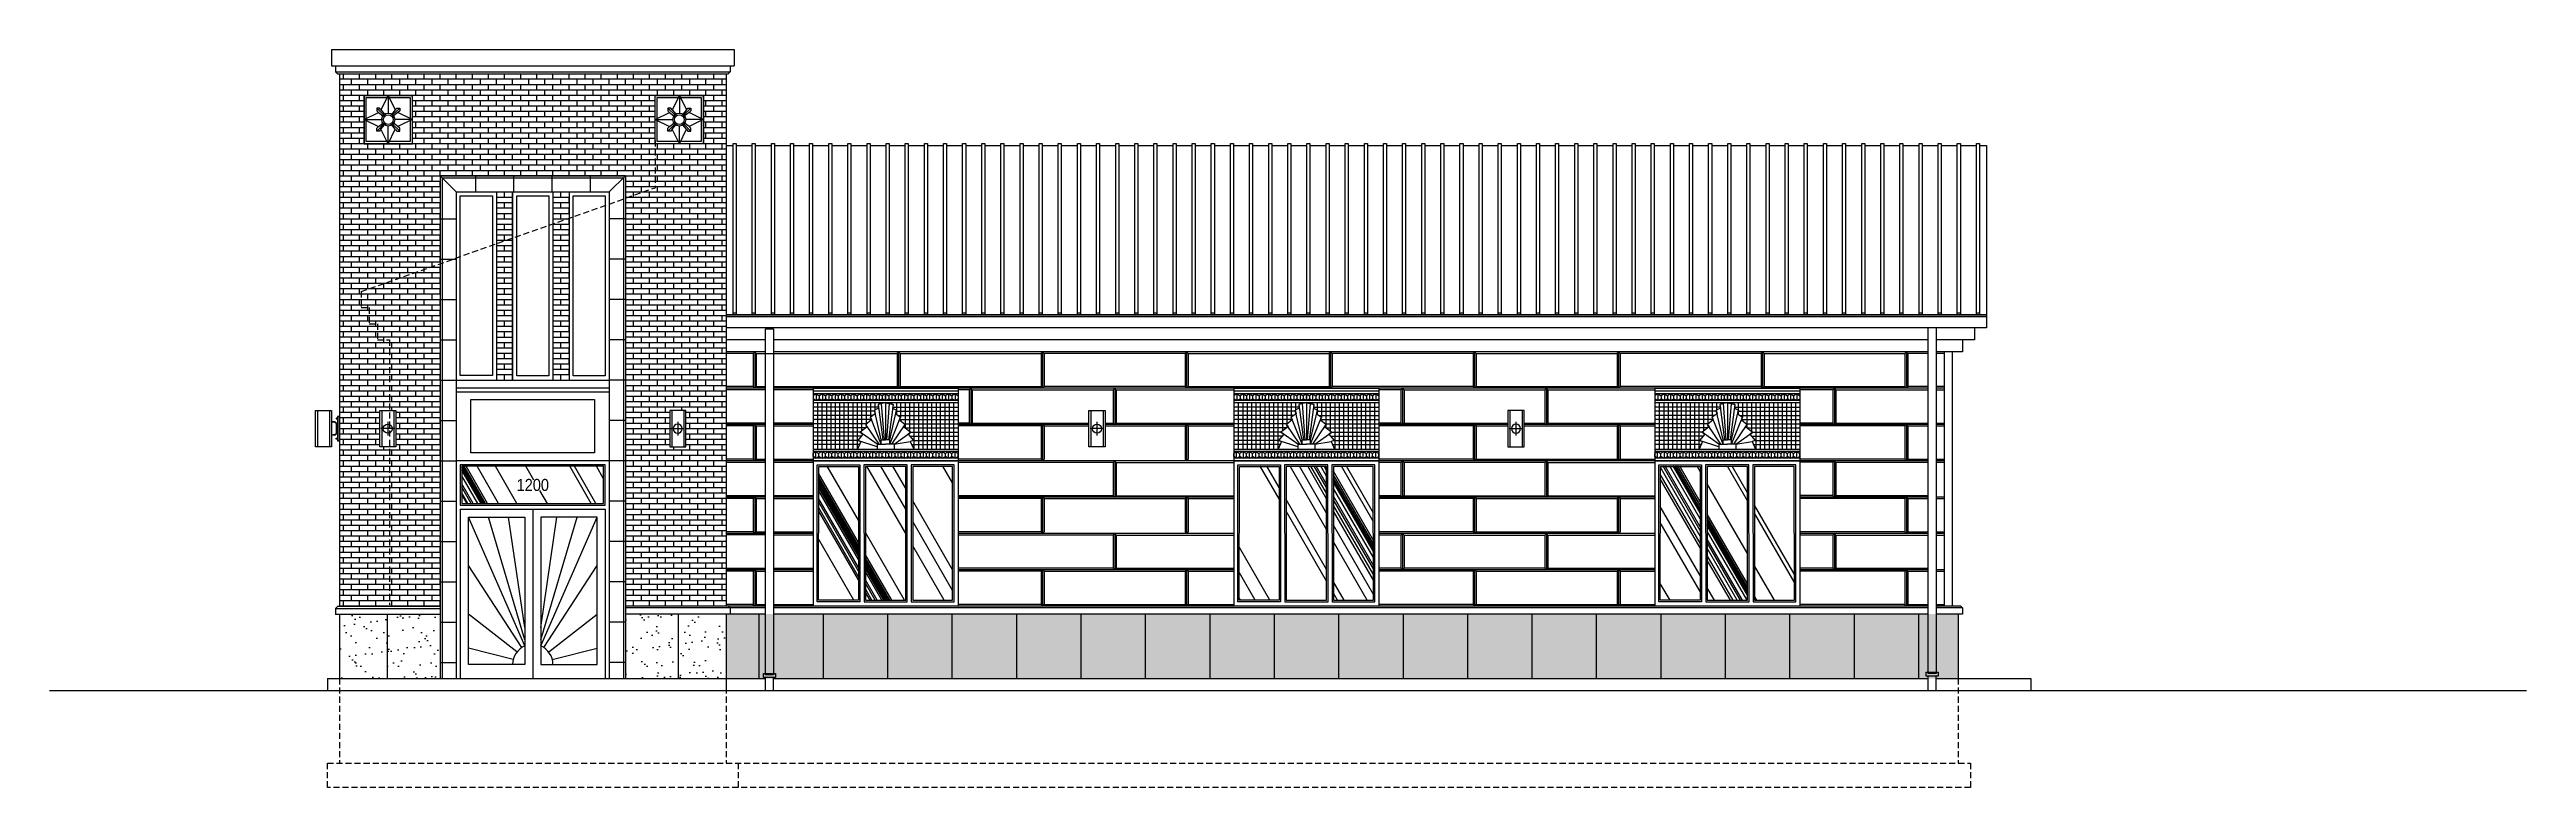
# Model space of a CAD drawing. Header units: inches. Extents: x -396 to 6197, y 197 to 563.
# Drawn here: x 1749 to 2979, y 197 to 563 of the extents above; entities that cross this region are included whole.
import ezdxf

# ---------------------------------------------------------------- set-up
doc = ezdxf.new("R2010")
doc.units = ezdxf.units.IN
doc.header["$LTSCALE"] = 24
doc.header["$MEASUREMENT"] = 0
doc.header["$XCLIPFRAME"] = 2
doc.linetypes.add('HIDDEN2', pattern=[0.1875, 0.125, -0.0625])
for name, color, linetype in [('A-GLAZ ETCH', 9, 'Continuous'), ('A-GLAZ EXT', 1, 'Continuous'), ('A-LINE_01', 1, 'Continuous'), ('A-LINE_02', 2, 'Continuous'), ('A-LINE_03', 3, 'Continuous'), ('A-LINE_06', 6, 'Continuous'), ('A-LINE_08', 8, 'Continuous'), ('A-PATT BRCK', 252, 'Continuous'), ('A-PATT GLAZ', 252, 'Continuous'), ('A-PATT MEDN', 252, 'Continuous'), ('A-PATT NICHIHA', 252, 'Continuous'), ('A-PATT ROOF', 252, 'Continuous'), ('A-PATT STONE', 1, 'Continuous'), ('A-PATT_253', 253, 'Continuous'), ('BDR_ANNO', 2, 'Continuous')]:
    doc.layers.add(name, color=color, linetype=linetype)
doc.styles.add('UNV-HO', font='unv-ho.shx', dxfattribs={"width": 0.9})
picture_1 = doc.add_image_def('image1.jpg', size_in_pixel=(186, 102))

msp = doc.modelspace()

# ---------------------------------------------------------------- texts
at = {"layer": 'A-PATT_253', "insert": (1989.1, 347), "char_height": 6, "attachment_point": 5, "style": 'UNV-HO'}
msp.add_mtext_dynamic_manual_height_columns('1200', width=4.41, gutter_width=5, heights=[0], dxfattribs=at)

# ---------------------------------------------------------------- blocks, each defined once
blk = doc.blocks.new('decor26side')
at = {"color": 8}
for p, q in [((-11, 9), (-11, -9)), ((-5, 9), (-5, -9)), ((-2.4, 3.3), (-4, 3.4)), ((-2.4, 3), (-4, 3.2)), ((-1.5, -2), (-1.5, 2)), ((-1.2, -2), (-1.2, 2)), ((-2.4, -3), (-4, -3.2)), ((-2.4, -3.3), (-4, -3.4))]:
    blk.add_line(p, q, dxfattribs=at)
for points in [[(-12, 9), (-4, 9), (-4, -9), (-12, -9)], [(0, 6), (-1, 6), (-1, -6), (0, -6)]]:
    blk.add_lwpolyline(points, close=True)
for points in [[(-1.1, 5.2), (-1.6, 5.2), (-1.6, 4.8), (-1.1, 4.8)], [(-1.1, -5.2), (-1.6, -5.2), (-1.6, -4.8), (-1.1, -4.8)]]:
    blk.add_lwpolyline(points, close=True, dxfattribs=at)
for centre, radius, start, end in [((-2.5, 2), 1.25, 0, 84.1753), ((-2.5, 2), 1, 0, 84.1753), ((-2.5, -2), 1.25, 275.8247, 0), ((-2.5, -2), 1, 275.8247, 0)]:
    blk.add_arc(centre, radius, start, end, dxfattribs=at)
blk = doc.blocks.new('decor26')
at = {"color": 252, "linetype": 'Continuous', "ltscale": 96}
for p, q in [((3.4, 0), (-3.4, 0)), ((0, 3.4), (0, -3.4))]:
    blk.add_line(p, q, dxfattribs=at)
at = {"color": 8}
for p, q in [((-3, 9), (-3, -9)), ((3, 9), (3, -9))]:
    blk.add_line(p, q, dxfattribs=at)
blk.add_lwpolyline([(-4, 9), (4, 9), (4, -9), (-4, -9)], close=True)
at = {"color": 252, "linetype": 'Continuous', "ltscale": 96}
blk.add_circle((0, 0), 2.25, dxfattribs=at)
blk = doc.blocks.new('sun panel 02')
for p, q in [((36, 34.5), (-36, 34.5)), ((36, 33.2), (-36, 33.2)), ((-34.5, 33.2), (-36, 32.3)), ((-34.5, 29.9), (-36, 30.8)), ((36, 29.9), (-36, 29.9)), ((-3.6, 26.7), (-36, 26.7)), ((-5.3, 24.6), (-36, 24.6)), ((-34.5, 33.2), (-34.5, 29.9)), ((-34.5, 33.2), (-32.9, 32.3)), ((-34.5, 29.9), (-32.9, 30.8)), ((-33.8, 28.8), (-33.8, 5.8)), ((-31.3, 33.2), (-32.9, 32.3)), ((-32.9, 32.3), (-32.9, 30.8)), ((-31.3, 29.9), (-32.9, 30.8)), ((-31.6, 28.8), (-31.6, 5.8)), ((-31.3, 33.2), (-31.3, 29.9)), ((-31.3, 33.2), (-29.8, 32.3)), ((-31.3, 29.9), (-29.8, 30.8)), ((-28.2, 33.2), (-29.8, 32.3)), ((-29.8, 32.3), (-29.8, 30.8)), ((-28.2, 29.9), (-29.8, 30.8)), ((-29.4, 28.8), (-29.4, 5.8)), ((-28.2, 33.2), (-28.2, 29.9)), ((-28.2, 33.2), (-26.6, 32.3)), ((-28.2, 29.9), (-26.6, 30.8)), ((-27.2, 28.8), (-27.2, 5.7)), ((-25.1, 33.2), (-26.7, 32.3)), ((-26.7, 32.3), (-26.7, 30.8)), ((-25.1, 29.9), (-26.7, 30.8)), ((-25.1, 33.2), (-25.1, 29.9)), ((-25.1, 33.2), (-23.5, 32.3)), ((-25.1, 29.9), (-23.5, 30.8)), ((-25.1, 28.8), (-25.1, 5.7)), ((-21.9, 33.2), (-23.5, 32.3)), ((-23.5, 32.3), (-23.5, 30.8)), ((-21.9, 29.9), (-23.5, 30.8)), ((-22.9, 28.8), (-22.9, 5.8)), ((-21.9, 33.2), (-21.9, 29.9)), ((-21.9, 33.2), (-20.4, 32.3)), ((-21.9, 29.9), (-20.4, 30.8)), ((-20.7, 28.8), (-20.7, 5.8)), ((-18.8, 33.2), (-20.4, 32.3)), ((-20.4, 32.3), (-20.4, 30.8)), ((-18.8, 29.9), (-20.4, 30.8)), ((-18.8, 33.2), (-18.8, 29.9)), ((-18.8, 33.2), (-17.2, 32.3)), ((-18.8, 29.9), (-17.2, 30.8)), ((-18.5, 28.8), (-18.5, 5.8)), ((-15.7, 33.2), (-17.3, 32.3)), ((-17.3, 32.3), (-17.3, 30.8)), ((-15.7, 29.9), (-17.3, 30.8)), ((-16.3, 28.8), (-16.3, 5.8)), ((-15.7, 33.2), (-15.7, 29.9)), ((-15.7, 33.2), (-14.1, 32.3)), ((-15.7, 29.9), (-14.1, 30.8)), ((-12.5, 33.2), (-14.1, 32.3)), ((-14.1, 32.3), (-14.1, 30.8)), ((-12.5, 29.9), (-14.1, 30.8)), ((-14.1, 28.8), (-14.1, 5.7)), ((-12.5, 33.2), (-12.5, 29.9)), ((-12.5, 33.2), (-11, 32.3)), ((-12.5, 29.9), (-11, 30.8)), ((-11.9, 28.8), (-11.9, 14.8)), ((-9.4, 33.2), (-11, 32.3)), ((-11, 32.3), (-11, 30.8)), ((-9.4, 29.9), (-11, 30.8)), ((-9.7, 28.8), (-9.7, 16.4)), ((-9.4, 33.2), (-9.4, 29.9)), ((-9.4, 33.2), (-7.8, 32.3)), ((-9.4, 29.9), (-7.8, 30.8)), ((-6.3, 33.2), (-7.8, 32.3)), ((-7.8, 32.3), (-7.8, 30.8)), ((-6.3, 29.9), (-7.8, 30.8)), ((-7.5, 28.8), (-7.5, 21.7)), ((-6.3, 33.2), (-6.3, 29.9)), ((-6.3, 33.2), (-4.7, 32.3)), ((-6.3, 29.9), (-4.7, 30.8)), ((-3.5, 26.1), (-5.5, 25.2)), ((-2.1, 10.5), (-5.5, 25.2)), ((-5.4, 28.8), (-5.4, 25.2)), ((-3.1, 33.2), (-4.7, 32.3)), ((-4.7, 32.3), (-4.7, 30.8)), ((-3.1, 29.9), (-4.7, 30.8)), ((-1.9, 28.4), (-3.7, 27.9)), ((-3.7, 27.9), (-1.4, 10.5)), ((-3.2, 28.8), (-3.2, 28.1)), ((-3.1, 33.2), (-3.1, 29.9)), ((-3.1, 33.2), (-1.6, 32.3)), ((-3.1, 29.9), (-1.6, 30.8)), ((-0.6, 10.5), (-2, 28.5)), ((0, 28.8), (-1.9, 28.4)), ((0, 33.2), (-1.6, 32.3)), ((-1.6, 32.3), (-1.6, 30.8)), ((0, 29.9), (-1.6, 30.8)), ((0, 33.2), (0, 29.9)), ((0, 29.9), (0, 33.2)), ((0, 29.9), (0, 33.2)), ((0, 33.2), (0, 29.9)), ((0, 29.9), (0, 33.2)), ((0, 33.2), (1.6, 32.3)), ((0, 29.9), (1.6, 30.8)), ((0, 28.8), (0, 10.5)), ((0.6, 10.5), (2, 28.5)), ((3.7, 27.9), (1.4, 10.5)), ((3.1, 33.2), (1.6, 32.3)), ((1.6, 32.3), (1.6, 30.8)), ((3.1, 29.9), (1.6, 30.8)), ((2.1, 10.5), (5.5, 25.2)), ((3.1, 33.2), (3.1, 29.9)), ((3.1, 33.2), (4.7, 32.3)), ((3.1, 29.9), (4.7, 30.8)), ((3.2, 28.8), (3.2, 28.1)), ((3.6, 26.7), (36, 26.7)), ((6.3, 33.2), (4.7, 32.3)), ((4.7, 32.3), (4.7, 30.8)), ((6.3, 29.9), (4.7, 30.8)), ((5.3, 24.6), (36, 24.6)), ((5.4, 28.8), (5.4, 25.2)), ((5.4, 24.7), (5.4, 23.1)), ((6.3, 33.2), (6.3, 29.9)), ((6.3, 33.2), (7.8, 32.3)), ((6.3, 29.9), (7.8, 30.8)), ((7.5, 28.8), (7.5, 21.7)), ((9.4, 33.2), (7.8, 32.3)), ((7.8, 32.3), (7.8, 30.8)), ((9.4, 29.9), (7.8, 30.8)), ((9.4, 33.2), (9.4, 29.9)), ((9.4, 33.2), (11, 32.3)), ((9.4, 29.9), (11, 30.8)), ((9.7, 28.8), (9.7, 16.4)), ((12.5, 33.2), (11, 32.3)), ((11, 32.3), (11, 30.8)), ((12.5, 29.9), (11, 30.8)), ((11.9, 28.8), (11.9, 14.8)), ((12.5, 33.2), (12.5, 29.9)), ((12.5, 33.2), (14.1, 32.3)), ((12.5, 29.9), (14.1, 30.8)), ((15.7, 33.2), (14.1, 32.3)), ((14.1, 32.3), (14.1, 30.8)), ((15.7, 29.9), (14.1, 30.8)), ((14.1, 28.8), (14.1, 5.7)), ((15.7, 33.2), (15.7, 29.9)), ((15.7, 33.2), (17.3, 32.3)), ((15.7, 29.9), (17.3, 30.8)), ((16.3, 28.8), (16.3, 5.8)), ((18.8, 33.2), (17.2, 32.3)), ((18.8, 29.9), (17.2, 30.8)), ((17.3, 32.3), (17.3, 30.8)), ((18.5, 28.8), (18.5, 5.8)), ((18.8, 33.2), (18.8, 29.9)), ((18.8, 33.2), (20.4, 32.3)), ((18.8, 29.9), (20.4, 30.8)), ((21.9, 33.2), (20.4, 32.3)), ((20.4, 32.3), (20.4, 30.8)), ((21.9, 29.9), (20.4, 30.8)), ((20.7, 28.8), (20.7, 5.8)), ((21.9, 33.2), (21.9, 29.9)), ((21.9, 33.2), (23.5, 32.3)), ((21.9, 29.9), (23.5, 30.8)), ((22.9, 28.8), (22.9, 5.8)), ((25.1, 33.2), (23.5, 32.3)), ((23.5, 32.3), (23.5, 30.8)), ((25.1, 29.9), (23.5, 30.8)), ((25.1, 33.2), (25.1, 29.9)), ((25.1, 33.2), (26.7, 32.3)), ((25.1, 29.9), (26.7, 30.8)), ((25.1, 28.8), (25.1, 5.7)), ((28.2, 33.2), (26.6, 32.3)), ((28.2, 29.9), (26.6, 30.8)), ((26.7, 32.3), (26.7, 30.8)), ((27.2, 28.8), (27.2, 5.7)), ((28.2, 33.2), (28.2, 29.9)), ((28.2, 33.2), (29.8, 32.3)), ((28.2, 29.9), (29.8, 30.8)), ((29.4, 28.8), (29.4, 5.8)), ((31.3, 33.2), (29.8, 32.3)), ((29.8, 32.3), (29.8, 30.8)), ((31.3, 29.9), (29.8, 30.8)), ((31.3, 33.2), (31.3, 29.9)), ((31.3, 33.2), (32.9, 32.3)), ((31.3, 29.9), (32.9, 30.8)), ((31.6, 28.8), (31.6, 5.8)), ((34.5, 33.2), (32.9, 32.3)), ((32.9, 32.3), (32.9, 30.8)), ((34.5, 29.9), (32.9, 30.8)), ((33.8, 28.8), (33.8, 5.8)), ((34.5, 33.2), (34.5, 29.9)), ((34.5, 33.2), (36, 32.3)), ((34.5, 29.9), (36, 30.8)), ((-6.2, 22.5), (-36, 22.5)), ((-7.1, 20.5), (-36, 20.5)), ((-9.3, 18.4), (-36, 18.4)), ((-9.8, 16.3), (-36, 16.3)), ((-12.6, 14.3), (-36, 14.3)), ((-11.2, 13.3), (-13.8, 10.1)), ((-9.1, 16.9), (-12.6, 14.3)), ((-4.2, 8.2), (-12.6, 14.3)), ((-7, 20.3), (-9.8, 18)), ((-3.2, 8.2), (-9.8, 18)), ((-5.1, 23.3), (-7.5, 21.7)), ((-2.1, 8.2), (-7.5, 21.7)), ((2.1, 8.2), (7.5, 21.7)), ((3.2, 8.2), (9.8, 18)), ((4.2, 8.2), (12.6, 14.3)), ((6.2, 22.5), (36, 22.5)), ((7.1, 20.5), (36, 20.5)), ((9.3, 18.4), (36, 18.4)), ((9.7, 16.3), (36, 16.3)), ((12.6, 14.3), (36, 14.3)), ((-12.1, 12.2), (-36, 12.2)), ((-13.8, 10.1), (-36, 10.1)), ((-13, 8.1), (-36, 8.1)), ((36, 4.6), (-36, 4.6)), ((-34.7, 4.6), (-36, 3.7)), ((-36, 2.2), (-36, 3.7)), ((-34.7, 1.3), (-36, 2.2)), ((36, 1.3), (-36, 1.3)), ((36, 0), (-36, 0)), ((-34.7, 1.3), (-34.7, 4.6)), ((-34.7, 4.6), (-33.1, 3.7)), ((-34.7, 1.3), (-33.1, 2.2)), ((-31.6, 4.6), (-33.1, 3.7)), ((-33.1, 2.2), (-33.1, 3.7)), ((-31.6, 1.3), (-33.1, 2.2)), ((-31.3, 1.3), (-31.3, 4.6)), ((-31.3, 4.6), (-29.8, 3.7)), ((-31.3, 1.3), (-29.8, 2.2)), ((-28.2, 4.6), (-29.8, 3.7)), ((-29.8, 2.2), (-29.8, 3.7)), ((-28.2, 1.3), (-29.8, 2.2)), ((-28.2, 1.3), (-28.2, 4.6)), ((-28.2, 4.6), (-26.6, 3.7)), ((-28.2, 1.3), (-26.6, 2.2)), ((-25.1, 4.6), (-26.7, 3.7)), ((-26.7, 2.2), (-26.7, 3.7)), ((-25.1, 1.3), (-26.7, 2.2)), ((-25.1, 1.3), (-25.1, 4.6)), ((-25.1, 4.6), (-23.5, 3.7)), ((-25.1, 1.3), (-23.5, 2.2)), ((-21.9, 4.6), (-23.5, 3.7)), ((-23.5, 2.2), (-23.5, 3.7)), ((-21.9, 1.3), (-23.5, 2.2)), ((-21.9, 1.3), (-21.9, 4.6)), ((-21.9, 4.6), (-20.4, 3.7)), ((-21.9, 1.3), (-20.4, 2.2)), ((-18.8, 4.6), (-20.4, 3.7)), ((-20.4, 2.2), (-20.4, 3.7)), ((-18.8, 1.3), (-20.4, 2.2)), ((-18.8, 1.3), (-18.8, 4.6)), ((-18.8, 4.6), (-17.2, 3.7)), ((-18.8, 1.3), (-17.2, 2.2)), ((-15.7, 4.6), (-17.3, 3.7)), ((-17.3, 2.2), (-17.3, 3.7)), ((-15.7, 1.3), (-17.3, 2.2)), ((-15.7, 1.3), (-15.7, 4.6)), ((-15.7, 4.6), (-14.1, 3.7)), ((-15.7, 1.3), (-14.1, 2.2)), ((-12.5, 4.6), (-14.1, 3.7)), ((-14.1, 2.2), (-14.1, 3.7)), ((-12.5, 1.3), (-14.1, 2.2)), ((-12.3, 9.6), (-14, 5.8)), ((-4.2, 7), (-13.8, 10.1)), ((-12.5, 1.3), (-12.5, 4.6)), ((-12.5, 4.6), (-11, 3.7)), ((-12.5, 1.3), (-11, 2.2)), ((-9.4, 4.6), (-11, 3.7)), ((-11, 2.2), (-11, 3.7)), ((-9.4, 1.3), (-11, 2.2)), ((-9.4, 1.3), (-9.4, 4.6)), ((-9.4, 4.6), (-7.8, 3.7)), ((-9.4, 1.3), (-7.8, 2.2)), ((-6.3, 4.6), (-7.8, 3.7)), ((-7.8, 2.2), (-7.8, 3.7)), ((-6.3, 1.3), (-7.8, 2.2)), ((-6.3, 1.3), (-6.3, 4.6)), ((-6.3, 4.6), (-4.7, 3.7)), ((-6.3, 1.3), (-4.7, 2.2)), ((-3.1, 4.6), (-4.7, 3.7)), ((-4.7, 2.2), (-4.7, 3.7)), ((-3.1, 1.3), (-4.7, 2.2)), ((-3.1, 1.3), (-3.1, 4.6)), ((-3.1, 4.6), (-1.6, 3.7)), ((-3.1, 1.3), (-1.6, 2.2)), ((0, 4.6), (-1.6, 3.7)), ((-1.6, 2.2), (-1.6, 3.7)), ((0, 1.3), (-1.6, 2.2)), ((4.2, 8.2), (0, 8.2)), ((0, 4.6), (0, 1.3)), ((0, 4.6), (0, 1.3)), ((0, 4.6), (0, 1.3)), ((0, 4.6), (1.6, 3.7)), ((0, 1.3), (1.6, 2.2)), ((3.1, 4.6), (1.6, 3.7)), ((1.6, 2.2), (1.6, 3.7)), ((3.1, 1.3), (1.6, 2.2)), ((3.1, 1.3), (3.1, 4.6)), ((3.1, 4.6), (4.7, 3.7)), ((3.1, 1.3), (4.7, 2.2)), ((4.2, 8.2), (12.3, 9.6)), ((4.2, 8.2), (4.2, 5.8)), ((6.3, 4.6), (4.7, 3.7)), ((4.7, 2.2), (4.7, 3.7)), ((6.3, 1.3), (4.7, 2.2)), ((6.3, 1.3), (6.3, 4.6)), ((6.3, 4.6), (7.8, 3.7)), ((6.3, 1.3), (7.8, 2.2)), ((9.4, 4.6), (7.8, 3.7)), ((7.8, 2.2), (7.8, 3.7)), ((9.4, 1.3), (7.8, 2.2)), ((9.4, 1.3), (9.4, 4.6)), ((9.4, 4.6), (11, 3.7)), ((9.4, 1.3), (11, 2.2)), ((12.5, 4.6), (11, 3.7)), ((11, 2.2), (11, 3.7)), ((12.5, 1.3), (11, 2.2)), ((12.1, 12.2), (36, 12.2)), ((12.3, 9.6), (14, 5.8)), ((12.5, 1.3), (12.5, 4.6)), ((12.5, 4.6), (14.1, 3.7)), ((12.5, 1.3), (14.1, 2.2)), ((13, 8.1), (36, 8.1)), ((13.8, 10.1), (36, 10.1)), ((15.7, 4.6), (14.1, 3.7)), ((14.1, 2.2), (14.1, 3.7)), ((15.7, 1.3), (14.1, 2.2)), ((15.7, 1.3), (15.7, 4.6)), ((15.7, 4.6), (17.3, 3.7)), ((15.7, 1.3), (17.3, 2.2)), ((18.8, 4.6), (17.2, 3.7)), ((18.8, 1.3), (17.2, 2.2)), ((17.3, 2.2), (17.3, 3.7)), ((18.8, 1.3), (18.8, 4.6)), ((18.8, 4.6), (20.4, 3.7)), ((18.8, 1.3), (20.4, 2.2)), ((21.9, 4.6), (20.4, 3.7)), ((20.4, 2.2), (20.4, 3.7)), ((21.9, 1.3), (20.4, 2.2)), ((21.9, 1.3), (21.9, 4.6)), ((21.9, 4.6), (23.5, 3.7)), ((21.9, 1.3), (23.5, 2.2)), ((25.1, 4.6), (23.5, 3.7)), ((23.5, 2.2), (23.5, 3.7)), ((25.1, 1.3), (23.5, 2.2)), ((25.1, 1.3), (25.1, 4.6)), ((25.1, 4.6), (26.7, 3.7)), ((25.1, 1.3), (26.7, 2.2)), ((28.2, 4.6), (26.6, 3.7)), ((28.2, 1.3), (26.6, 2.2)), ((26.7, 2.2), (26.7, 3.7)), ((28.2, 1.3), (28.2, 4.6)), ((28.2, 4.6), (29.8, 3.7)), ((28.2, 1.3), (29.8, 2.2)), ((31.3, 4.6), (29.8, 3.7)), ((29.8, 2.2), (29.8, 3.7)), ((31.3, 1.3), (29.8, 2.2)), ((31.3, 1.3), (31.3, 4.6)), ((31.3, 4.6), (32.9, 3.7)), ((31.3, 1.3), (32.9, 2.2)), ((34.5, 4.6), (32.9, 3.7)), ((32.9, 2.2), (32.9, 3.7)), ((34.5, 1.3), (32.9, 2.2)), ((34.5, 1.3), (34.5, 4.6)), ((34.5, 4.6), (36, 3.7)), ((34.5, 1.3), (36, 2.2)), ((36, 2.2), (36, 3.7))]:
    blk.add_line(p, q)
at = {"color": 1}
for p, q in [((36, 28.8), (-36, 28.8)), ((36, 5.7), (-36, 5.7)), ((-4.2, 8.2), (0, 8.2)), ((-4.2, 8.2), (-4.2, 5.8)), ((-2.1, 10.5), (0, 10.5)), ((-2.1, 8.2), (-2.1, 10.5)), ((2.1, 10.5), (0, 10.5)), ((4.2, 8.2), (0, 8.2)), ((2.1, 8.2), (2.1, 10.5)), ((4.2, 8.2), (4.2, 5.8))]:
    blk.add_line(p, q, dxfattribs=at)
for points in [[(0, 28.8), (-2, 28.4), (-3.7, 27.9), (-3.5, 26.1), (-5.5, 25.2), (-5.1, 23.3), (-7.5, 21.7), (-7, 20.3), (-9.8, 18), (-9.1, 16.9), (-12.6, 14.3), (-11.2, 13.3), (-13.8, 10.1), (-12.3, 9.6), (-14, 5.8)], [(0, 28.8), (2, 28.4), (3.7, 27.9), (3.5, 26.1), (5.5, 25.2), (5.1, 23.3), (7.5, 21.7), (7, 20.3), (9.8, 18), (9.1, 16.9), (12.6, 14.3), (11.2, 13.3), (13.8, 10.1), (12.3, 9.6), (14, 5.8)]]:
    blk.add_lwpolyline(points, dxfattribs=at)
blk = doc.blocks.new('window_03 72')
for points in [[(-48.8, 2.1), (-70, 2.1), (-70, 70), (-48.8, 70)], [(-46.7, 2.1), (-25.2, 2.1), (-25.3, 70), (-46.8, 70)], [(-23.2, 2.1), (-2, 2.1), (-2, 70), (-23.3, 70)]]:
    blk.add_lwpolyline(points, close=True)
at = {"color": 8}
for points in [[(-49.5, 2.8), (-69.3, 2.8), (-69.2, 69.2), (-49.5, 69.2)], [(-46, 2.8), (-26, 2.8), (-26, 69.2), (-46, 69.2)], [(-22.5, 2.8), (-2.7, 2.8), (-2.8, 69.2), (-22.5, 69.2)]]:
    blk.add_lwpolyline(points, close=True, dxfattribs=at)
blk = doc.blocks.new('medallion 01')
for p, q in [((12, 0), (12, -8.8)), ((0, -12), (8.8, -12)), ((9.7, -9.7), (6.3, -6.3)), ((6.3, -6.3), (6.3, -6.3)), ((7.1, -8.4), (9.3, -10.2)), ((8.4, -7.1), (10.2, -9.3)), ((15.5, -7.1), (13.8, -9.3)), ((14.2, -9.7), (17.7, -6.3)), ((16.8, -8.4), (14.6, -10.2)), ((23.9, -12), (15.2, -12)), ((9.7, -14.2), (6.3, -17.7)), ((9.7, -14.2), (6.3, -17.7)), ((7.1, -15.5), (9.3, -13.8)), ((7.1, -15.5), (9.3, -13.8)), ((8.4, -16.8), (10.2, -14.6)), ((8.4, -16.8), (10.2, -14.6)), ((12, -24), (12, -15.2)), ((15.5, -16.8), (13.8, -14.6)), ((15.5, -16.8), (13.8, -14.6)), ((14.2, -14.2), (17.7, -17.7)), ((14.2, -14.2), (17.7, -17.7)), ((16.8, -15.5), (14.6, -13.8)), ((16.8, -15.5), (14.6, -13.8))]:
    blk.add_line(p, q)
at = {"color": 1}
for p, q in [((0, -12), (7.1, -8.4)), ((0, -12), (7.1, -15.5)), ((12, 0), (8.4, -7.1)), ((12, 0), (15.5, -7.1)), ((23.9, -12), (16.8, -8.4)), ((23.9, -12), (16.8, -15.5)), ((12, -24), (8.4, -16.8)), ((12, -24), (15.5, -16.8))]:
    blk.add_line(p, q, dxfattribs=at)
blk.add_lwpolyline([(0, 0), (23.9, 0), (23.9, -24), (0, -24)], close=True)
for points in [[(1, -11.5), (1, -1), (11.5, -1)], [(12.5, -1), (22.9, -1), (22.9, -11.5)], [(11.5, -22.9), (1, -22.9), (1, -12.5)], [(22.9, -12.5), (22.9, -22.9), (12.5, -22.9)]]:
    blk.add_lwpolyline(points)
for points in [[(8.4, -7.1), (7.7, -6.3), (6.3, -6.3), (6.3, -7.7), (7.1, -8.4)], [(15.5, -7.1), (16.2, -6.3), (17.7, -6.3), (17.7, -7.7), (16.8, -8.4)], [(8.4, -16.8), (7.7, -17.7), (6.3, -17.7), (6.3, -16.2), (7.1, -15.5)], [(15.5, -16.8), (16.2, -17.7), (17.7, -17.7), (17.7, -16.2), (16.8, -15.5)]]:
    blk.add_lwpolyline(points, dxfattribs=at)
for radius in [3.2, 2.43]:
    blk.add_circle((12, -12), radius)
blk.add_circle((12, -12), 3.2, dxfattribs=at)
blk = doc.blocks.new('DS-1')
at = {"layer": 'A-LINE_01'}
blk.add_lwpolyline([(0, 1.4), (0, 173), (4, 173), (4, 1.4)], close=True, dxfattribs=at)

# ---------------------------------------------------------------- hatches: boundary and pattern name
at = {"layer": 'A-PATT BRCK'}
h = msp.add_hatch(dxfattribs=at)
h.set_pattern_fill('AR-BRSTD', color=256)
h.set_pattern_definition([(0, (1943.0895, 287.0917), (0, 2.667), []), (90, (1943.0895, 287.0917), (-4, 2.667), [2.667, -2.667])])
h.paths.add_polyline_path([(1905.3, 516.3), (1905.3, 540.3), (1929.3, 540.3), (1929.3, 516.3)], flags=16)
h.paths.add_polyline_path([(2049.9, 516.3), (2049.9, 540.3), (2073.9, 540.3), (2073.9, 516.3)], flags=16)
h.paths.add_polyline_path([(1913.1, 384), (1921.1, 384), (1921.1, 366), (1913.1, 366)])
h.paths.add_polyline_path([(2057.1, 366), (2057.1, 384), (2065.1, 384), (2065.1, 366)])
h.paths.add_polyline_path([(1943.1, 500.4), (2035.1, 500.4), (2035.1, 287), (2085.1, 287), (2085.1, 551), (1893.1, 551), (1893.1, 287), (1943.1, 287)])
h = msp.add_hatch(dxfattribs=at)
h.set_pattern_fill('AR-BRSTD', color=256)
h.set_pattern_definition([(0, (1943.0895, 287.0832), (0, 2.667), []), (90, (1943.0895, 287.0832), (-4, 2.667), [2.667, -2.667])])
h.paths.add_polyline_path([(1979.1, 492.4), (1971.1, 492.4), (1971.1, 399), (1979.1, 399)])
h = msp.add_hatch(dxfattribs=at)
h.set_pattern_fill('AR-BRSTD', color=256)
h.set_pattern_definition([(0, (1971.0895, 287.0832), (0, 2.667), []), (90, (1971.0895, 287.0832), (-4, 2.667), [2.667, -2.667])])
h.paths.add_polyline_path([(2007.1, 492.4), (1999.1, 492.4), (1999.1, 399), (2007.1, 399)])
at = {"layer": 'A-PATT GLAZ'}
h = msp.add_hatch(dxfattribs=at)
h.set_pattern_fill('GLASS_3', color=256, scale=4, angle=75, pattern_type=2)
h.set_pattern_definition([(120, (1e-12, 0), (-62.3538, -36), []), (120, (-4.636, 1.242), (-27.7128, -16), []), (120, (-6.955, 1.86), (-62.0074, -35.8), []), (120, (-5.02, 1.346), (-62.1806, -35.9), []), (120, (-3.864, 1.035), (-62.3538, -36), []), (120, (-8.5, 2.28), (-62.3538, -36), []), (120, (-11.59, 3.106), (-62.3538, -36), []), (120, (-7.73, 2.07), (-62.7002, -36.2), []), (120, (-2.32, 0.62), (-62.3538, -36), []), (120, (-1.16, 0.31), (-62.3538, -36), []), (120, (-5.796, 1.55), (-62.3538, -36), []), (120, (-3.09, 0.83), (-65.818, -38), []), (120, (-1.93, 0.52), (-51.9615, -30), []), (120, (-3.67, 0.98), (-62.3538, -36), []), (120, (-2.13, 0.57), (-124.708, -72), []), (120, (-2.705, 0.725), (-62.3538, -36), []), (120, (-2.9, 0.78), (-62.3538, -36), []), (120, (-9.66, 2.59), (-62.3538, -36), []), (120, (-3.864, 1.035), (-62.3538, -36), []), (120, (-1.35, 0.36), (-62.3538, -36), []), (120, (-2.9, 0.78), (-62.3538, -36), [])])
h.paths.add_polyline_path([(1992.7, 349.4), (1993.2, 344.1), (1989.5, 345), (1989.5, 349.4)])
h.paths.add_polyline_path([(2024.3, 356.3), (1953.8, 356.3), (1953.8, 337.8), (2024.3, 337.8)])
h = msp.add_hatch(dxfattribs=at)
h.set_pattern_fill('GLASS_3', color=256, scale=4, angle=75, pattern_type=2)
h.set_pattern_definition([(120, (6.72, 1e-13), (-62.3538, -36), []), (120, (2.084, 1.242), (-27.7128, -16), []), (120, (-0.234, 1.86), (-62.0074, -35.8), []), (120, (1.7, 1.346), (-62.1806, -35.9), []), (120, (2.86, 1.035), (-62.3538, -36), []), (120, (-1.78, 2.28), (-62.3538, -36), []), (120, (-4.87, 3.106), (-62.3538, -36), []), (120, (-1.01, 2.07), (-62.7002, -36.2), []), (120, (4.4, 0.62), (-62.3538, -36), []), (120, (5.56, 0.31), (-62.3538, -36), []), (120, (0.925, 1.55), (-62.3538, -36), []), (120, (3.63, 0.83), (-65.818, -38), []), (120, (4.79, 0.52), (-51.9615, -30), []), (120, (3.05, 0.98), (-62.3538, -36), []), (120, (4.6, 0.57), (-124.708, -72), []), (120, (4.016, 0.725), (-62.3538, -36), []), (120, (3.82, 0.78), (-62.3538, -36), []), (120, (-2.94, 2.59), (-62.3538, -36), []), (120, (2.86, 1.035), (-62.3538, -36), []), (120, (5.37, 0.36), (-62.3538, -36), []), (120, (3.82, 0.78), (-62.3538, -36), [])])
h.paths.add_polyline_path([(2150.8, 356.3), (2131.1, 356.3), (2131.1, 289.8), (2150.8, 289.8)])
h.paths.add_polyline_path([(2174.3, 356.3), (2154.3, 356.3), (2154.3, 289.8), (2174.3, 289.8)])
h.paths.add_polyline_path([(2197.6, 356.3), (2177.8, 356.3), (2177.8, 289.8), (2197.6, 289.8)])
h = msp.add_hatch(dxfattribs=at)
h.set_pattern_fill('GLASS_3', color=256, scale=4, angle=75, pattern_type=2)
h.set_pattern_definition([(120, (13.72, 1e-13), (-62.3538, -36), []), (120, (9.083, 1.242), (-27.7128, -16), []), (120, (6.764, 1.86), (-62.0074, -35.8), []), (120, (8.696, 1.346), (-62.1806, -35.9), []), (120, (9.855, 1.035), (-62.3538, -36), []), (120, (5.22, 2.28), (-62.3538, -36), []), (120, (2.13, 3.106), (-62.3538, -36), []), (120, (5.99, 2.07), (-62.7002, -36.2), []), (120, (11.4, 0.62), (-62.3538, -36), []), (120, (12.56, 0.31), (-62.3538, -36), []), (120, (7.92, 1.55), (-62.3538, -36), []), (120, (10.63, 0.83), (-65.818, -38), []), (120, (11.79, 0.52), (-51.9615, -30), []), (120, (10.05, 0.98), (-62.3538, -36), []), (120, (11.6, 0.57), (-124.708, -72), []), (120, (11.014, 0.725), (-62.3538, -36), []), (120, (10.82, 0.78), (-62.3538, -36), []), (120, (4.06, 2.59), (-62.3538, -36), []), (120, (9.855, 1.035), (-62.3538, -36), []), (120, (12.37, 0.36), (-62.3538, -36), []), (120, (10.82, 0.78), (-62.3538, -36), [])])
h.paths.add_polyline_path([(2359.8, 356.3), (2340.1, 356.3), (2340.1, 289.8), (2359.8, 289.8)])
h.paths.add_polyline_path([(2383.3, 356.3), (2363.3, 356.3), (2363.3, 289.8), (2383.3, 289.8)])
h.paths.add_polyline_path([(2406.6, 356.3), (2386.8, 356.3), (2386.8, 289.8), (2406.6, 289.8)])
h = msp.add_hatch(dxfattribs=at)
h.set_pattern_fill('GLASS_3', color=256, scale=4, angle=75, pattern_type=2)
h.set_pattern_definition([(120, (20.78, 1e-13), (-62.3538, -36), []), (120, (16.14, 1.242), (-27.7128, -16), []), (120, (13.82, 1.86), (-62.0074, -35.8), []), (120, (15.755, 1.346), (-62.1806, -35.9), []), (120, (16.914, 1.035), (-62.3538, -36), []), (120, (12.28, 2.28), (-62.3538, -36), []), (120, (9.19, 3.106), (-62.3538, -36), []), (120, (13.05, 2.07), (-62.7002, -36.2), []), (120, (18.46, 0.62), (-62.3538, -36), []), (120, (19.62, 0.31), (-62.3538, -36), []), (120, (14.98, 1.55), (-62.3538, -36), []), (120, (17.69, 0.83), (-65.818, -38), []), (120, (18.846, 0.52), (-51.9615, -30), []), (120, (17.11, 0.98), (-62.3538, -36), []), (120, (18.65, 0.57), (-124.708, -72), []), (120, (18.07, 0.725), (-62.3538, -36), []), (120, (17.88, 0.78), (-62.3538, -36), []), (120, (11.12, 2.59), (-62.3538, -36), []), (120, (16.914, 1.035), (-62.3538, -36), []), (120, (19.425, 0.36), (-62.3538, -36), []), (120, (17.88, 0.78), (-62.3538, -36), [])])
h.paths.add_polyline_path([(2568.9, 356.3), (2549.1, 356.3), (2549.1, 289.8), (2568.9, 289.8)])
h.paths.add_polyline_path([(2592.4, 356.3), (2572.4, 356.3), (2572.4, 289.8), (2592.4, 289.8)])
h.paths.add_polyline_path([(2615.6, 356.3), (2595.9, 356.3), (2595.9, 289.8), (2615.6, 289.8)])
at = {"layer": 'A-PATT STONE'}
h = msp.add_hatch(dxfattribs=at)
h.set_pattern_fill('AR-SAND', color=256, scale=6)
h.set_pattern_definition([(37.5, (0, 89.9), (-0.37796, 11.560943), [0, -9.12, 0, -10.2, 0, -9.75]), (7.5, (0, 89.9), (10.61866, 16.93288), [0, -4.92, 0, -8.22, 0, -3.15]), (327.5, (-7.38, 89.9), (18.68485, 0.033954), [0, -3, 0, -10.8, 0, -14.1]), (317.5, (-7.38, 89.9), (18.03676, 5.26605), [0, -1.5, 0, -7.08, 0, -8.1])])
h.paths.add_polyline_path([(2085.1, 283), (2035.1, 283), (2035.1, 251), (2085.1, 251)])
h.paths.add_polyline_path([(1943.1, 282.8), (1893.1, 282.8), (1893.1, 251), (1943.1, 251)])
h = msp.add_hatch(dxfattribs=at)
h.set_pattern_fill('AR-SAND', color=256, scale=6)
h.set_pattern_definition([(37.5, (-14.628, 89.9), (-0.37796, 11.560943), [0, -9.12, 0, -10.2, 0, -9.75]), (7.5, (-14.628, 89.9), (10.61866, 16.93288), [0, -4.92, 0, -8.22, 0, -3.15]), (327.5, (-22.008, 89.9), (18.68485, 0.033954), [0, -3, 0, -10.8, 0, -14.1]), (317.5, (-22.008, 89.9), (18.03676, 5.26605), [0, -1.5, 0, -7.08, 0, -8.1])])
h.paths.add_polyline_path([(2697.1, 283), (2085.1, 283), (2085.1, 251), (2697.1, 251)])

# ---------------------------------------------------------------- linework, layer by layer
at = {"layer": 'A-GLAZ ETCH'}
for p, q in [((1985.1, 267.2), (1957.1, 331)), ((1985.1, 270.2), (1967.1, 331)), ((1985.1, 276.3), (1977.1, 331)), ((1993.1, 267.2), (2021.1, 331)), ((1993.1, 270.2), (2011.1, 331)), ((1993.1, 276.3), (2001.1, 331)), ((1983.6, 266.4), (1957.1, 307)), ((1994.6, 266.4), (2021.1, 307)), ((1981.2, 264.2), (1957.1, 283)), ((1997, 264.2), (2021.1, 283)), ((1979.4, 260.5), (1957.1, 266)), ((1998.8, 260.5), (2021.1, 266))]:
    msp.add_line(p, q, dxfattribs=at)
for start, end in [(113.5782, 180), (0, 66.4218)]:
    msp.add_arc((1989.1, 258), 10, start, end, dxfattribs=at)
at = {"layer": 'A-LINE_01', "linetype": 'HIDDEN2'}
for p, q in [((2049.9, 518), (2049.9, 494.5)), ((1903.9, 443), (2049.9, 494.5)), ((1903.9, 443), (1903.9, 435)), ((1903.9, 435), (1907.9, 435)), ((1907.9, 435), (1907.9, 427)), ((1907.9, 427), (1911.9, 427)), ((1911.9, 427), (1911.9, 419)), ((1911.9, 419), (1917.9, 419)), ((1917.9, 419), (1917.9, 287.5)), ((1893.1, 251), (1893.1, 209)), ((2085.1, 251), (2085.1, 209)), ((2697.1, 251), (2697.1, 209)), ((1887.1, 197), (1887.1, 209)), ((1887.1, 209), (2703.1, 209)), ((2703.1, 197), (1887.1, 197)), ((2091.1, 209), (2091.1, 197)), ((2703.1, 209), (2703.1, 197))]:
    msp.add_line(p, q, dxfattribs=at)
at = {"layer": 'A-LINE_01'}
for p, q in [((2711.1, 431.5), (2085.1, 431.5)), ((2104.7, 419), (2085.1, 419)), ((2682.1, 419), (2108.7, 419)), ((2705.1, 419), (2686.1, 419)), ((2699.1, 419), (2699.1, 413)), ((2705.1, 425), (2705.1, 419)), ((2104.7, 413), (2085.1, 413)), ((2682.1, 413), (2108.7, 413)), ((2699.1, 413), (2686.1, 413)), ((1953.1, 335), (2025.1, 335)), ((1953.1, 335), (1953.1, 251)), ((1989.1, 335), (1989.1, 251)), ((2025.1, 335), (2025.1, 251)), ((1985.1, 331), (1985.1, 258)), ((1993.1, 331), (1993.1, 258)), ((1887.1, 251), (2104.7, 251)), ((1887.1, 251), (1887.1, 245)), ((2104.7, 245), (2104.7, 251.5)), ((2108.7, 245), (2108.7, 251.5)), ((2108.7, 251), (2682.1, 251)), ((2682.1, 245.1), (2682.1, 252.1)), ((2686.1, 245.1), (2686.1, 252.1)), ((2686.1, 251), (2733.1, 251)), ((2733.1, 251), (2733.1, 245))]:
    msp.add_line(p, q, dxfattribs=at)
for points in [[(1905.3, 516.3), (1929.3, 516.3), (1929.3, 540.3), (1905.3, 540.3)], [(2073.9, 516.3), (2049.9, 516.3), (2049.9, 540.3), (2073.9, 540.3)], [(1953.1, 490.4), (1969.1, 490.4), (1969.1, 401.3), (1953.1, 401.3)], [(1981.1, 490.4), (1997.1, 490.4), (1997.1, 401.2), (1981.1, 401.2)], [(2009.1, 490.4), (2025.1, 490.4), (2025.1, 401.2), (2009.1, 401.2)], [(2025.1, 337), (2025.1, 357), (1953.1, 357), (1953.1, 337)], [(2103.7, 253.5), (2109.7, 253.5), (2109.7, 251.5), (2103.7, 251.5)], [(2681.1, 254.1), (2687.1, 254.1), (2687.1, 252.1), (2681.1, 252.1)]]:
    msp.add_lwpolyline(points, close=True, dxfattribs=at)
for points in [[(1985.1, 258), (1957.1, 258), (1957.1, 331), (1985.1, 331)], [(1993.1, 258), (2021.1, 258), (2021.1, 331), (1993.1, 331)]]:
    msp.add_lwpolyline(points, dxfattribs=at)
at = {"layer": 'A-LINE_02'}
for p, q in [((1889.1, 555), (2089.1, 555)), ((1892.1, 551), (2086.1, 551)), ((2085.1, 515.5), (2088.6, 515.5)), ((2090.1, 515.5), (2098.1, 515.5)), ((2099.6, 515.5), (2107.6, 515.5)), ((2109.1, 515.5), (2117.1, 515.5)), ((2118.6, 515.5), (2126.6, 515.5)), ((2128.1, 515.5), (2136.1, 515.5)), ((2137.6, 515.5), (2145.6, 515.5)), ((2147.1, 515.5), (2155.1, 515.5)), ((2156.6, 515.5), (2164.6, 515.5)), ((2166.1, 515.5), (2174.1, 515.5)), ((2175.6, 515.5), (2183.6, 515.5)), ((2185.1, 515.5), (2193.1, 515.5)), ((2194.6, 515.5), (2202.6, 515.5)), ((2204.1, 515.5), (2212.1, 515.5)), ((2213.6, 515.5), (2221.6, 515.5)), ((2223.1, 515.5), (2231.1, 515.5)), ((2232.6, 515.5), (2240.6, 515.5)), ((2242.1, 515.5), (2250.1, 515.5)), ((2251.6, 515.5), (2259.6, 515.5)), ((2261.1, 515.5), (2269.1, 515.5)), ((2270.6, 515.5), (2278.6, 515.5)), ((2280.1, 515.5), (2288.1, 515.5)), ((2289.6, 515.5), (2297.6, 515.5)), ((2299.1, 515.5), (2307.1, 515.5)), ((2308.6, 515.5), (2316.6, 515.5)), ((2318.1, 515.5), (2326.1, 515.5)), ((2327.6, 515.5), (2335.6, 515.5)), ((2337.1, 515.5), (2345.1, 515.5)), ((2346.6, 515.5), (2354.6, 515.5)), ((2356.1, 515.5), (2364.1, 515.5)), ((2365.6, 515.5), (2373.6, 515.5)), ((2375.1, 515.5), (2383.1, 515.5)), ((2384.6, 515.5), (2392.6, 515.5)), ((2394.1, 515.5), (2402.1, 515.5)), ((2403.6, 515.5), (2411.6, 515.5)), ((2413.1, 515.5), (2421.1, 515.5)), ((2422.6, 515.5), (2430.6, 515.5)), ((2432.1, 515.5), (2440.1, 515.5)), ((2441.6, 515.5), (2449.6, 515.5)), ((2451.1, 515.5), (2459.1, 515.5)), ((2460.6, 515.5), (2468.6, 515.5)), ((2470.1, 515.5), (2478.1, 515.5)), ((2479.6, 515.5), (2487.6, 515.5)), ((2489.1, 515.5), (2497.1, 515.5)), ((2498.6, 515.5), (2506.6, 515.5)), ((2508.1, 515.5), (2516.1, 515.5)), ((2517.6, 515.5), (2525.6, 515.5)), ((2527.1, 515.5), (2535.1, 515.5)), ((2536.6, 515.5), (2544.6, 515.5)), ((2546.1, 515.5), (2554.1, 515.5)), ((2555.6, 515.5), (2563.6, 515.5)), ((2565.1, 515.5), (2573.1, 515.5)), ((2574.6, 515.5), (2582.6, 515.5)), ((2584.1, 515.5), (2592.1, 515.5)), ((2593.6, 515.5), (2601.6, 515.5)), ((2603.1, 515.5), (2611.1, 515.5)), ((2612.6, 515.5), (2620.6, 515.5)), ((2622.1, 515.5), (2630.1, 515.5)), ((2631.6, 515.5), (2639.6, 515.5)), ((2641.1, 515.5), (2649.1, 515.5)), ((2650.6, 515.5), (2658.6, 515.5)), ((2660.1, 515.5), (2668.1, 515.5)), ((2669.6, 515.5), (2677.6, 515.5)), ((2679.1, 515.5), (2687.1, 515.5)), ((2688.6, 515.5), (2696.6, 515.5)), ((2698.1, 515.5), (2706.1, 515.5)), ((2707.6, 515.5), (2711.1, 515.5)), ((2711.1, 515.5), (2711.1, 425)), ((1971.1, 492.4), (1971.1, 399.3)), ((1979.1, 399.2), (1979.1, 492.4)), ((1999.1, 492.4), (1999.1, 399.2)), ((2711.1, 430.6), (2085.1, 430.6)), ((2711.1, 425), (2085.1, 425)), ((2694.1, 413), (2694.1, 287)), ((2128.3, 395), (2200.3, 395)), ((2128.3, 395), (2128.3, 287)), ((2200.3, 395), (2200.3, 287)), ((2337.3, 395), (2409.3, 395)), ((2337.3, 395), (2337.3, 287)), ((2409.3, 395), (2409.3, 287)), ((2546.4, 395), (2618.4, 395)), ((2546.4, 395), (2546.4, 287)), ((2618.4, 395), (2618.4, 287)), ((2128.3, 359), (2200.3, 359)), ((2337.3, 359), (2409.3, 359)), ((2546.4, 359), (2618.4, 359)), ((2086.1, 287), (2104.7, 287)), ((2104.7, 283), (2087.1, 283)), ((2108.7, 287), (2682.1, 287)), ((2682.1, 283), (2108.7, 283)), ((2686.1, 287), (2698.1, 287)), ((2699.1, 283), (2686.1, 283)), ((2697.1, 283), (2697.1, 251)), ((2698.1, 287), (2699.1, 286)), ((2699.1, 286), (2699.1, 283))]:
    msp.add_line(p, q, dxfattribs=at)
at = {"layer": 'A-LINE_03'}
for p, q in [((1889.1, 563), (2089.1, 563)), ((1889.1, 563), (1889.1, 555)), ((1891.1, 555), (1891.1, 552)), ((2087.1, 555), (2087.1, 552)), ((2089.1, 563), (2089.1, 555)), ((1892.1, 551), (1891.1, 552)), ((1893.1, 551), (1893.1, 286.8)), ((2085.1, 551), (2085.1, 287)), ((2086.1, 551), (2087.1, 552)), ((1943.1, 500.4), (1943.1, 251)), ((2035.1, 500.4), (1943.1, 500.4)), ((1951.1, 492.4), (1951.1, 251)), ((1951.1, 492.4), (2027.1, 492.4)), ((1971.1, 492.4), (1971.1, 399)), ((1979.1, 492.4), (1979.1, 399)), ((1999.1, 492.4), (1999.1, 399)), ((2007.1, 492.4), (2007.1, 399)), ((2027.1, 492.4), (2027.1, 251)), ((2035.1, 500.4), (2035.1, 251)), ((1951.1, 399), (2027.1, 399)), ((1951.1, 395.3), (2027.1, 395.3)), ((1951.1, 393.3), (2027.1, 393.3)), ((2027.1, 359), (1951.1, 359)), ((1892.1, 286.8), (1891.1, 285.8)), ((1891.1, 285.8), (1891.1, 282.8)), ((1943.1, 286.8), (1892.1, 286.8)), ((2035.1, 287), (2086.1, 287)), ((2087.1, 283), (2035.1, 283)), ((2085.1, 283), (2085.1, 245)), ((2086.1, 287), (2087.1, 286)), ((2087.1, 286), (2087.1, 283)), ((1943.1, 282.8), (1891.1, 282.8)), ((1893.1, 282.8), (1893.1, 251))]:
    msp.add_line(p, q, dxfattribs=at)
at = {"layer": 'A-LINE_06'}
msp.add_line((1749.1, 245), (2979.3, 245), dxfattribs=at)
at = {"layer": 'A-LINE_08'}
for p, q in [((1891.1, 552), (2087.1, 552)), ((1951.1, 492.4), (1943.1, 500.4)), ((1944.1, 499.4), (1944.1, 251)), ((1944.1, 499.4), (2034.1, 499.4)), ((1960.6, 500.4), (1960.6, 492.4)), ((1979.6, 500.4), (1979.6, 492.4)), ((1998.6, 500.4), (1998.6, 492.4)), ((2017.6, 500.4), (2017.6, 492.4)), ((2027.1, 492.4), (2035.1, 500.4)), ((2034.1, 499.4), (2034.1, 251)), ((1943.1, 479), (1951.1, 479)), ((2035.1, 479), (2027.1, 479)), ((1943.1, 459), (1951.1, 459)), ((2035.1, 459), (2027.1, 459)), ((1943.1, 439), (1951.1, 439)), ((2035.1, 439), (2027.1, 439)), ((1943.1, 419), (1951.1, 419)), ((2035.1, 419), (2027.1, 419)), ((2711.1, 430.4), (2085.1, 430.4)), ((1943.1, 399), (1951.1, 399)), ((2035.1, 399), (2027.1, 399)), ((1943.1, 379), (1951.1, 379)), ((2035.1, 379), (2027.1, 379)), ((1943.1, 359), (1951.1, 359)), ((2035.1, 359), (2027.1, 359)), ((1943.1, 339), (1951.1, 339)), ((2035.1, 339), (2027.1, 339)), ((1943.1, 319), (1951.1, 319)), ((2035.1, 319), (2027.1, 319)), ((1943.1, 299), (1951.1, 299)), ((1943.1, 299), (1951.1, 299)), ((2035.1, 299), (2027.1, 299)), ((2035.1, 299), (2027.1, 299)), ((1891.1, 285.8), (1943.1, 285.8)), ((2087.1, 286), (2035.1, 286)), ((2104.7, 286), (2087.1, 286)), ((2682.1, 286), (2108.7, 286)), ((2699.1, 286), (2686.1, 286)), ((1916.8, 282.8), (1916.8, 251)), ((1943.1, 279), (1951.1, 279)), ((2035.1, 279), (2027.1, 279)), ((2061.3, 282.8), (2061.3, 251)), ((2101.3, 282.9), (2101.3, 250.9)), ((2133.3, 282.9), (2133.3, 250.9)), ((2165.3, 282.9), (2165.3, 250.9)), ((2165.3, 282.9), (2165.3, 250.9)), ((2197.3, 282.9), (2197.3, 250.9)), ((2229.3, 282.9), (2229.3, 250.9)), ((2261.3, 282.9), (2261.3, 250.9)), ((2293.3, 282.9), (2293.3, 250.9)), ((2293.3, 282.9), (2293.3, 250.9)), ((2325.3, 282.9), (2325.3, 250.9)), ((2357.3, 282.9), (2357.3, 250.9)), ((2389.3, 282.9), (2389.3, 250.9)), ((2421.3, 282.9), (2421.3, 250.9)), ((2421.3, 282.9), (2421.3, 250.9)), ((2453.3, 282.9), (2453.3, 250.9)), ((2485.3, 282.9), (2485.3, 250.9)), ((2517.3, 282.9), (2517.3, 250.9)), ((2549.3, 282.9), (2549.3, 250.9)), ((2549.3, 282.9), (2549.3, 250.9)), ((2581.3, 282.9), (2581.3, 250.9)), ((2613.3, 282.9), (2613.3, 250.9)), ((2645.3, 282.9), (2645.3, 250.9)), ((2677.3, 282.9), (2677.3, 250.9)), ((1943.1, 259), (1951.1, 259)), ((2035.1, 259), (2027.1, 259))]:
    msp.add_line(p, q, dxfattribs=at)
msp.add_lwpolyline([(2024.3, 337.8), (2024.3, 356.3), (1953.8, 356.3), (1953.8, 337.8)], close=True, dxfattribs=at)
at = {"layer": 'A-PATT BRCK'}
msp.add_lwpolyline([(1913.1, 384), (1921.1, 384), (1921.1, 366), (1913.1, 366)], close=True, dxfattribs=at)
at = {"layer": 'A-PATT NICHIHA'}
for p, q in [((2098.6, 412.3), (2085.1, 412.3)), ((2098.6, 412.3), (2099.3, 413)), ((2098.6, 412.3), (2098.6, 395.8)), ((2099.3, 413), (2099.3, 395)), ((2100.1, 412.3), (2099.3, 413)), ((2100.1, 412.3), (2100.1, 395.8)), ((2100.1, 412.3), (2170.1, 412.3)), ((2170.1, 412.3), (2170.8, 413)), ((2170.1, 412.3), (2170.1, 395.8)), ((2170.8, 413), (2170.8, 395)), ((2171.6, 412.3), (2170.8, 413)), ((2171.6, 412.3), (2171.6, 395.8)), ((2171.6, 412.3), (2241.6, 412.3)), ((2241.6, 412.3), (2242.3, 413)), ((2241.6, 412.3), (2241.6, 395.8)), ((2242.3, 413), (2242.3, 395)), ((2243.1, 412.3), (2242.3, 413)), ((2243.1, 412.3), (2243.1, 395.8)), ((2313.1, 412.3), (2243.1, 412.3)), ((2313.1, 412.3), (2313.8, 413)), ((2313.1, 412.3), (2313.1, 395.8)), ((2313.8, 413), (2313.8, 395)), ((2314.6, 412.3), (2313.8, 413)), ((2314.6, 412.3), (2314.6, 395.8)), ((2314.6, 412.3), (2384.6, 412.3)), ((2384.6, 412.3), (2385.3, 413)), ((2384.6, 412.3), (2384.6, 395.8)), ((2385.3, 413), (2385.3, 395)), ((2386.1, 412.3), (2385.3, 413)), ((2386.1, 412.3), (2386.1, 395.8)), ((2456.1, 412.3), (2386.1, 412.3)), ((2456.1, 412.3), (2456.8, 413)), ((2456.1, 412.3), (2456.1, 395.8)), ((2456.8, 413), (2456.8, 395)), ((2457.6, 412.3), (2456.8, 413)), ((2457.6, 412.3), (2457.6, 395.8)), ((2457.6, 412.3), (2527.6, 412.3)), ((2527.6, 412.3), (2528.3, 413)), ((2527.6, 412.3), (2527.6, 395.8)), ((2528.3, 413), (2528.3, 395)), ((2529.1, 412.3), (2528.3, 413)), ((2529.1, 412.3), (2529.1, 395.8)), ((2599.1, 412.3), (2529.1, 412.3)), ((2599.1, 412.3), (2599.8, 413)), ((2599.1, 412.3), (2599.1, 395.8)), ((2599.8, 413), (2599.8, 395)), ((2600.6, 412.3), (2599.8, 413)), ((2600.6, 412.3), (2600.6, 395.8)), ((2600.6, 412.3), (2670.6, 412.3)), ((2670.6, 412.3), (2671.3, 413)), ((2670.6, 412.3), (2670.6, 395.8)), ((2671.3, 413), (2671.3, 395)), ((2672.1, 412.3), (2671.3, 413)), ((2672.1, 412.3), (2672.1, 395.8)), ((2682.1, 412.3), (2672.1, 412.3)), ((2690.1, 412.3), (2686.1, 412.3)), ((2690.1, 413), (2690.1, 287)), ((2098.6, 395.8), (2085.1, 395.8)), ((2104.7, 395), (2085.1, 395)), ((2104.7, 394.2), (2085.1, 394.2)), ((2098.6, 395.8), (2099.3, 395)), ((2100.1, 395.8), (2099.3, 395)), ((2100.1, 395.8), (2104.7, 395.8)), ((2108.7, 395.8), (2170.1, 395.8)), ((2682.1, 395), (2108.7, 395)), ((2128.3, 394.2), (2108.7, 394.2)), ((2170.1, 395.8), (2170.8, 395)), ((2171.6, 395.8), (2170.8, 395)), ((2171.6, 395.8), (2241.6, 395.8)), ((2205.8, 394.2), (2200.3, 394.2)), ((2205.8, 394.2), (2206.6, 395)), ((2205.8, 394.2), (2205.8, 377.7)), ((2206.6, 395), (2206.6, 377)), ((2207.3, 394.2), (2206.6, 395)), ((2207.3, 394.2), (2207.3, 377.7)), ((2207.3, 394.2), (2277.3, 394.2)), ((2241.6, 395.8), (2242.3, 395)), ((2243.1, 395.8), (2242.3, 395)), ((2313.1, 395.8), (2243.1, 395.8)), ((2277.3, 394.2), (2278.1, 395)), ((2277.3, 394.2), (2277.3, 377.7)), ((2278.1, 395), (2278.1, 377)), ((2278.8, 394.2), (2278.1, 395)), ((2278.8, 394.2), (2278.8, 377.7)), ((2278.8, 394.2), (2337.3, 394.2)), ((2313.1, 395.8), (2313.8, 395)), ((2314.6, 395.8), (2313.8, 395)), ((2314.6, 395.8), (2384.6, 395.8)), ((2384.6, 395.8), (2385.3, 395)), ((2386.1, 395.8), (2385.3, 395)), ((2456.1, 395.8), (2386.1, 395.8)), ((2420.3, 394.2), (2409.3, 394.2)), ((2420.3, 394.2), (2421.1, 395)), ((2420.3, 394.2), (2420.3, 377.7)), ((2421.1, 395), (2421.1, 377)), ((2421.8, 394.2), (2421.1, 395)), ((2421.8, 394.2), (2421.8, 377.7)), ((2421.8, 394.2), (2491.8, 394.2)), ((2456.1, 395.8), (2456.8, 395)), ((2457.6, 395.8), (2456.8, 395)), ((2457.6, 395.8), (2527.6, 395.8)), ((2491.8, 394.2), (2492.6, 395)), ((2491.8, 394.2), (2491.8, 377.7)), ((2492.6, 395), (2492.6, 377)), ((2493.3, 394.2), (2492.6, 395)), ((2493.3, 394.2), (2493.3, 377.7)), ((2493.3, 394.2), (2546.4, 394.2)), ((2527.6, 395.8), (2528.3, 395)), ((2529.1, 395.8), (2528.3, 395)), ((2599.1, 395.8), (2529.1, 395.8)), ((2599.1, 395.8), (2599.8, 395)), ((2600.6, 395.8), (2599.8, 395)), ((2600.6, 395.8), (2670.6, 395.8)), ((2634.8, 394.2), (2618.4, 394.2)), ((2634.8, 394.2), (2635.6, 395)), ((2634.8, 394.2), (2634.8, 377.7)), ((2635.6, 395), (2635.6, 377)), ((2636.3, 394.2), (2635.6, 395)), ((2636.3, 394.2), (2636.3, 377.7)), ((2636.3, 394.2), (2682.1, 394.2)), ((2670.6, 395.8), (2671.3, 395)), ((2672.1, 395.8), (2671.3, 395)), ((2682.1, 395.8), (2672.1, 395.8)), ((2690.1, 395.8), (2686.1, 395.8)), ((2690.1, 395), (2686.1, 395)), ((2686.1, 394.2), (2690.1, 394.2)), ((2104.7, 377.7), (2085.1, 377.7)), ((2104.7, 377), (2085.1, 377)), ((2098.6, 376.3), (2085.1, 376.3)), ((2098.6, 376.3), (2099.3, 377)), ((2098.6, 376.3), (2098.6, 359.8)), ((2099.3, 377), (2099.3, 359)), ((2100.1, 376.3), (2099.3, 377)), ((2100.1, 376.3), (2100.1, 359.8)), ((2100.1, 376.3), (2104.7, 376.3)), ((2128.3, 377.7), (2108.7, 377.7)), ((2128.3, 377), (2108.7, 377)), ((2108.7, 376.3), (2128.3, 376.3)), ((2205.8, 377.7), (2200.3, 377.7)), ((2265.3, 377), (2200.3, 377)), ((2241.6, 376.3), (2200.3, 376.3)), ((2205.8, 377.7), (2206.6, 377)), ((2207.3, 377.7), (2206.6, 377)), ((2207.3, 377.7), (2265.3, 377.7)), ((2241.6, 376.3), (2242.3, 377)), ((2241.6, 376.3), (2241.6, 359.8)), ((2242.3, 377), (2242.3, 359)), ((2243.1, 376.3), (2242.3, 377)), ((2243.1, 376.3), (2243.1, 359.8)), ((2243.1, 376.3), (2265.3, 376.3)), ((2273.3, 377.7), (2277.3, 377.7)), ((2337.3, 377), (2273.3, 377)), ((2273.3, 376.3), (2313.1, 376.3)), ((2277.3, 377.7), (2278.1, 377)), ((2278.8, 377.7), (2278.1, 377)), ((2278.8, 377.7), (2337.3, 377.7)), ((2313.1, 376.3), (2313.8, 377)), ((2313.1, 376.3), (2313.1, 359.8)), ((2313.8, 377), (2313.8, 359)), ((2314.6, 376.3), (2313.8, 377)), ((2314.6, 376.3), (2314.6, 359.8)), ((2314.6, 376.3), (2337.3, 376.3)), ((2420.3, 377.7), (2409.3, 377.7)), ((2473.4, 377), (2409.3, 377)), ((2456.1, 376.3), (2409.3, 376.3)), ((2420.3, 377.7), (2421.1, 377)), ((2421.8, 377.7), (2421.1, 377)), ((2421.8, 377.7), (2473.4, 377.7)), ((2456.1, 376.3), (2456.8, 377)), ((2456.1, 376.3), (2456.1, 359.8)), ((2456.8, 377), (2456.8, 359)), ((2457.6, 376.3), (2456.8, 377)), ((2457.6, 376.3), (2457.6, 359.8)), ((2457.6, 376.3), (2473.4, 376.3)), ((2481.4, 377.7), (2491.8, 377.7)), ((2546.4, 377), (2481.4, 377)), ((2481.4, 376.3), (2527.6, 376.3)), ((2491.8, 377.7), (2492.6, 377)), ((2493.3, 377.7), (2492.6, 377)), ((2493.3, 377.7), (2546.4, 377.7)), ((2527.6, 376.3), (2528.3, 377)), ((2527.6, 376.3), (2527.6, 359.8)), ((2528.3, 377), (2528.3, 359)), ((2529.1, 376.3), (2528.3, 377)), ((2529.1, 376.3), (2529.1, 359.8)), ((2529.1, 376.3), (2546.4, 376.3)), ((2634.8, 377.7), (2618.4, 377.7)), ((2682.1, 377), (2618.4, 377)), ((2670.6, 376.3), (2618.4, 376.3)), ((2634.8, 377.7), (2635.6, 377)), ((2636.3, 377.7), (2635.6, 377)), ((2636.3, 377.7), (2682.1, 377.7)), ((2670.6, 376.3), (2671.3, 377)), ((2670.6, 376.3), (2670.6, 359.8)), ((2671.3, 377), (2671.3, 359)), ((2672.1, 376.3), (2671.3, 377)), ((2672.1, 376.3), (2672.1, 359.8)), ((2672.1, 376.3), (2682.1, 376.3)), ((2686.1, 377.7), (2690.1, 377.7)), ((2690.1, 377), (2686.1, 377)), ((2686.1, 376.3), (2690.1, 376.3)), ((2098.6, 359.8), (2085.1, 359.8)), ((2104.7, 359), (2085.1, 359)), ((2085.1, 358.3), (2104.7, 358.3)), ((2098.6, 359.8), (2099.3, 359)), ((2100.1, 359.8), (2099.3, 359)), ((2100.1, 359.8), (2104.7, 359.8)), ((2108.7, 359.8), (2128.3, 359.8)), ((2128.3, 359), (2108.7, 359)), ((2108.7, 358.3), (2128.3, 358.3)), ((2241.6, 359.8), (2200.3, 359.8)), ((2337.3, 359), (2200.3, 359)), ((2277.3, 358.2), (2200.3, 358.2)), ((2241.6, 359.8), (2242.3, 359)), ((2243.1, 359.8), (2242.3, 359)), ((2277.3, 358.2), (2278.1, 359)), ((2277.3, 358.2), (2277.3, 341.7)), ((2278.1, 359), (2278.1, 341)), ((2278.8, 358.2), (2278.1, 359)), ((2278.8, 358.2), (2278.8, 341.7)), ((2278.8, 358.2), (2337.3, 358.2)), ((2313.1, 359.8), (2313.8, 359)), ((2314.6, 359.8), (2313.8, 359)), ((2456.1, 359.8), (2409.3, 359.8)), ((2546.4, 359), (2409.3, 359)), ((2420.3, 358.2), (2409.3, 358.2)), ((2420.3, 358.2), (2421.1, 359)), ((2420.3, 358.2), (2420.3, 341.7)), ((2421.1, 359), (2421.1, 341)), ((2421.8, 358.2), (2421.1, 359)), ((2421.8, 358.2), (2421.8, 341.7)), ((2491.8, 358.2), (2421.8, 358.2)), ((2456.1, 359.8), (2456.8, 359)), ((2457.6, 359.8), (2456.8, 359)), ((2457.6, 359.8), (2527.6, 359.8)), ((2491.8, 358.2), (2492.6, 359)), ((2491.8, 358.2), (2491.8, 341.7)), ((2492.6, 359), (2492.6, 341)), ((2493.3, 358.2), (2492.6, 359)), ((2493.3, 358.2), (2493.3, 341.7)), ((2493.3, 358.2), (2546.4, 358.2)), ((2527.6, 359.8), (2528.3, 359)), ((2529.1, 359.8), (2528.3, 359)), ((2529.1, 359.8), (2546.4, 359.8)), ((2670.6, 359.8), (2618.4, 359.8)), ((2682.1, 359), (2618.4, 359)), ((2634.8, 358.3), (2618.4, 358.3)), ((2634.8, 358.2), (2635.6, 359)), ((2634.8, 358.2), (2634.8, 341.7)), ((2635.6, 359), (2635.6, 341)), ((2636.3, 358.2), (2635.6, 359)), ((2636.3, 358.3), (2682.1, 358.3)), ((2636.3, 358.2), (2636.3, 341.7)), ((2670.6, 359.8), (2671.3, 359)), ((2672.1, 359.8), (2671.3, 359)), ((2672.1, 359.8), (2682.1, 359.8)), ((2686.1, 359.8), (2690.1, 359.8)), ((2690.1, 359), (2686.1, 359)), ((2686.1, 358.3), (2690.1, 358.3)), ((2085.1, 341.8), (2104.7, 341.8)), ((2104.7, 341), (2085.1, 341)), ((2098.6, 340.3), (2085.1, 340.3)), ((2098.6, 340.3), (2099.3, 341)), ((2098.6, 340.3), (2098.6, 323.8)), ((2099.3, 341), (2099.3, 323)), ((2100.1, 340.3), (2099.3, 341)), ((2100.1, 340.3), (2100.1, 323.8)), ((2100.1, 340.3), (2104.7, 340.3)), ((2108.7, 341.8), (2128.3, 341.8)), ((2128.3, 341), (2108.7, 341)), ((2108.7, 340.3), (2128.3, 340.3)), ((2277.3, 341.7), (2200.3, 341.7)), ((2337.3, 341), (2200.3, 341)), ((2241.6, 340.3), (2200.3, 340.3)), ((2241.6, 340.3), (2242.3, 341)), ((2241.6, 340.3), (2241.6, 323.8)), ((2242.3, 341), (2242.3, 323)), ((2243.1, 340.3), (2242.3, 341)), ((2243.1, 340.3), (2243.1, 323.8)), ((2243.1, 340.3), (2313.1, 340.3)), ((2277.3, 341.7), (2278.1, 341)), ((2278.8, 341.7), (2278.1, 341)), ((2278.8, 341.7), (2337.3, 341.7)), ((2313.1, 340.3), (2313.8, 341)), ((2313.1, 340.3), (2313.1, 323.8)), ((2313.8, 341), (2313.8, 323)), ((2314.6, 340.3), (2313.8, 341)), ((2314.6, 340.3), (2314.6, 323.8)), ((2314.6, 340.3), (2337.3, 340.3)), ((2420.3, 341.7), (2409.3, 341.7)), ((2546.4, 341), (2409.3, 341)), ((2456.1, 340.3), (2409.3, 340.3)), ((2420.3, 341.7), (2421.1, 341)), ((2421.8, 341.7), (2421.1, 341)), ((2421.8, 341.7), (2491.8, 341.7)), ((2456.1, 340.3), (2456.8, 341)), ((2456.1, 340.3), (2456.1, 323.8)), ((2456.8, 341), (2456.8, 323)), ((2457.6, 340.3), (2456.8, 341)), ((2457.6, 340.3), (2457.6, 323.8)), ((2457.6, 340.3), (2527.6, 340.3)), ((2491.8, 341.7), (2492.6, 341)), ((2493.3, 341.7), (2492.6, 341)), ((2493.3, 341.7), (2546.4, 341.7)), ((2527.6, 340.3), (2528.3, 341)), ((2527.6, 340.3), (2527.6, 323.8)), ((2528.3, 341), (2528.3, 323)), ((2529.1, 340.3), (2528.3, 341)), ((2529.1, 340.3), (2529.1, 323.8)), ((2529.1, 340.3), (2546.4, 340.3)), ((2634.8, 341.8), (2618.4, 341.8)), ((2682.1, 341), (2618.4, 341)), ((2670.6, 340.3), (2618.4, 340.3)), ((2634.8, 341.7), (2635.6, 341)), ((2636.3, 341.7), (2635.6, 341)), ((2636.3, 341.8), (2682.1, 341.8)), ((2670.6, 340.3), (2671.3, 341)), ((2670.6, 340.3), (2670.6, 323.8)), ((2671.3, 341), (2671.3, 323)), ((2672.1, 340.3), (2671.3, 341)), ((2672.1, 340.3), (2672.1, 323.8)), ((2672.1, 340.3), (2682.1, 340.3)), ((2690.1, 341), (2686.1, 341)), ((2686.1, 340.3), (2690.1, 340.3)), ((2098.6, 323.8), (2085.1, 323.8)), ((2104.7, 323), (2085.1, 323)), ((2104.7, 322.3), (2085.1, 322.3)), ((2098.6, 323.8), (2099.3, 323)), ((2100.1, 323.8), (2099.3, 323)), ((2100.1, 323.8), (2104.7, 323.8)), ((2108.7, 323.8), (2128.3, 323.8)), ((2128.3, 323), (2108.7, 323)), ((2108.7, 322.3), (2128.3, 322.3)), ((2241.6, 323.8), (2200.3, 323.8)), ((2337.3, 323), (2200.3, 323)), ((2277.3, 322.2), (2200.3, 322.2)), ((2241.6, 323.8), (2242.3, 323)), ((2243.1, 323.8), (2242.3, 323)), ((2277.3, 322.2), (2278.1, 323)), ((2277.3, 322.2), (2277.3, 305.7)), ((2278.1, 323), (2278.1, 305)), ((2278.8, 322.2), (2278.1, 323)), ((2278.8, 322.2), (2278.8, 305.7)), ((2278.8, 322.2), (2337.3, 322.2)), ((2313.1, 323.8), (2313.8, 323)), ((2314.6, 323.8), (2313.8, 323)), ((2456.1, 323.8), (2409.3, 323.8)), ((2546.4, 323), (2409.3, 323)), ((2420.3, 322.2), (2409.3, 322.2)), ((2420.3, 322.2), (2421.1, 323)), ((2420.3, 322.2), (2420.3, 305.7)), ((2421.1, 323), (2421.1, 305)), ((2421.8, 322.2), (2421.1, 323)), ((2421.8, 322.2), (2421.8, 305.7)), ((2421.8, 322.2), (2491.8, 322.2)), ((2456.1, 323.8), (2456.8, 323)), ((2457.6, 323.8), (2456.8, 323)), ((2457.6, 323.8), (2527.6, 323.8)), ((2491.8, 322.2), (2492.6, 323)), ((2491.8, 322.2), (2491.8, 305.7)), ((2492.6, 323), (2492.6, 305)), ((2493.3, 322.2), (2492.6, 323)), ((2493.3, 322.2), (2493.3, 305.7)), ((2493.3, 322.2), (2546.4, 322.2)), ((2527.6, 323.8), (2528.3, 323)), ((2529.1, 323.8), (2528.3, 323)), ((2670.6, 323.8), (2618.4, 323.8)), ((2682.1, 323), (2618.4, 323)), ((2634.8, 322.2), (2618.4, 322.2)), ((2634.8, 322.2), (2635.6, 323)), ((2634.8, 322.2), (2634.8, 305.7)), ((2635.6, 323), (2635.6, 305)), ((2636.3, 322.2), (2635.6, 323)), ((2636.3, 322.2), (2636.3, 305.7)), ((2636.3, 322.2), (2682.1, 322.2)), ((2670.6, 323.8), (2671.3, 323)), ((2672.1, 323.8), (2671.3, 323)), ((2672.1, 323.8), (2682.1, 323.8)), ((2686.1, 323.8), (2690.1, 323.8)), ((2690.1, 323), (2686.1, 323)), ((2686.1, 322.2), (2690.1, 322.2)), ((2085.1, 305.8), (2104.7, 305.8)), ((2104.7, 305), (2085.1, 305)), ((2098.6, 304.3), (2085.1, 304.3)), ((2098.6, 304.3), (2099.3, 305)), ((2098.6, 304.3), (2098.6, 287.8)), ((2099.3, 305), (2099.3, 287)), ((2100.1, 304.3), (2099.3, 305)), ((2100.1, 304.3), (2100.1, 287.8)), ((2100.1, 304.3), (2104.7, 304.3)), ((2108.7, 305.8), (2128.3, 305.8)), ((2128.3, 305), (2108.7, 305)), ((2108.7, 304.3), (2128.3, 304.3)), ((2277.3, 305.7), (2200.3, 305.7)), ((2337.3, 305), (2200.3, 305)), ((2241.6, 304.3), (2200.3, 304.3)), ((2241.6, 304.3), (2242.3, 305)), ((2241.6, 304.3), (2241.6, 287.8)), ((2242.3, 305), (2242.3, 287)), ((2243.1, 304.3), (2242.3, 305)), ((2243.1, 304.3), (2243.1, 287.8)), ((2243.1, 304.3), (2313.1, 304.3)), ((2277.3, 305.7), (2278.1, 305)), ((2278.8, 305.7), (2278.1, 305)), ((2278.8, 305.7), (2337.3, 305.7)), ((2313.1, 304.3), (2313.8, 305)), ((2313.1, 304.3), (2313.1, 287.8)), ((2313.8, 305), (2313.8, 287)), ((2314.6, 304.3), (2313.8, 305)), ((2314.6, 304.3), (2314.6, 287.8)), ((2314.6, 304.3), (2337.3, 304.3)), ((2420.3, 305.7), (2409.3, 305.7)), ((2546.4, 305), (2409.3, 305)), ((2456.1, 304.3), (2409.3, 304.3)), ((2420.3, 305.7), (2421.1, 305)), ((2421.8, 305.7), (2421.1, 305)), ((2491.8, 305.7), (2421.8, 305.7)), ((2456.1, 304.3), (2456.8, 305)), ((2456.1, 304.3), (2456.1, 287.8)), ((2456.8, 305), (2456.8, 287)), ((2457.6, 304.3), (2456.8, 305)), ((2457.6, 304.3), (2457.6, 287.8)), ((2457.6, 304.3), (2527.6, 304.3)), ((2491.8, 305.7), (2492.6, 305)), ((2493.3, 305.7), (2492.6, 305)), ((2493.3, 305.7), (2546.4, 305.7)), ((2527.6, 304.3), (2528.3, 305)), ((2527.6, 304.3), (2527.6, 287.8)), ((2528.3, 305), (2528.3, 287)), ((2529.1, 304.3), (2528.3, 305)), ((2529.1, 304.3), (2529.1, 287.8)), ((2529.1, 304.3), (2546.4, 304.3)), ((2634.8, 305.7), (2618.4, 305.7)), ((2682.1, 305), (2618.4, 305)), ((2670.6, 304.3), (2618.4, 304.3)), ((2634.8, 305.7), (2635.6, 305)), ((2636.3, 305.7), (2635.6, 305)), ((2636.3, 305.7), (2682.1, 305.7)), ((2670.6, 304.3), (2671.3, 305)), ((2670.6, 304.3), (2670.6, 287.8)), ((2671.3, 305), (2671.3, 287)), ((2672.1, 304.3), (2671.3, 305)), ((2672.1, 304.3), (2672.1, 287.8)), ((2672.1, 304.3), (2682.1, 304.3)), ((2690.1, 305), (2686.1, 305)), ((2686.1, 304.3), (2690.1, 304.3)), ((2098.6, 287.8), (2085.1, 287.8)), ((2098.6, 287.8), (2099.3, 287)), ((2100.1, 287.8), (2099.3, 287)), ((2100.1, 287.8), (2104.7, 287.8)), ((2108.7, 287.8), (2128.3, 287.8)), ((2241.6, 287.8), (2200.3, 287.8)), ((2241.6, 287.8), (2242.3, 287)), ((2243.1, 287.8), (2242.3, 287)), ((2243.1, 287.8), (2313.1, 287.8)), ((2313.1, 287.8), (2313.8, 287)), ((2314.6, 287.8), (2313.8, 287)), ((2314.6, 287.8), (2337.3, 287.8)), ((2456.1, 287.8), (2409.3, 287.8)), ((2456.1, 287.8), (2456.8, 287)), ((2457.6, 287.8), (2456.8, 287)), ((2457.6, 287.8), (2527.6, 287.8)), ((2527.6, 287.8), (2528.3, 287)), ((2529.1, 287.8), (2528.3, 287)), ((2529.1, 287.8), (2546.4, 287.8)), ((2670.6, 287.8), (2618.4, 287.8)), ((2670.6, 287.8), (2671.3, 287)), ((2672.1, 287.8), (2671.3, 287)), ((2672.1, 287.8), (2682.1, 287.8)), ((2686.1, 287.8), (2690.1, 287.8))]:
    msp.add_line(p, q, dxfattribs=at)
at = {"layer": 'A-PATT ROOF'}
for p, q in [((2088.6, 432.5), (2090.1, 432.5)), ((2098.1, 432.5), (2099.6, 432.5)), ((2107.6, 432.5), (2109.1, 432.5)), ((2117.1, 432.5), (2118.6, 432.5)), ((2126.6, 432.5), (2128.1, 432.5)), ((2136.1, 432.5), (2137.6, 432.5)), ((2145.6, 432.5), (2147.1, 432.5)), ((2155.1, 432.5), (2156.6, 432.5)), ((2164.6, 432.5), (2166.1, 432.5)), ((2174.1, 432.5), (2175.6, 432.5)), ((2183.6, 432.5), (2185.1, 432.5)), ((2193.1, 432.5), (2194.6, 432.5)), ((2202.6, 432.5), (2204.1, 432.5)), ((2212.1, 432.5), (2213.6, 432.5)), ((2221.6, 432.5), (2223.1, 432.5)), ((2231.1, 432.5), (2232.6, 432.5)), ((2240.6, 432.5), (2242.1, 432.5)), ((2250.1, 432.5), (2251.6, 432.5)), ((2259.6, 432.5), (2261.1, 432.5)), ((2269.1, 432.5), (2270.6, 432.5)), ((2278.6, 432.5), (2280.1, 432.5)), ((2288.1, 432.5), (2289.6, 432.5)), ((2297.6, 432.5), (2299.1, 432.5)), ((2307.1, 432.5), (2308.6, 432.5)), ((2316.6, 432.5), (2318.1, 432.5)), ((2326.1, 432.5), (2327.6, 432.5)), ((2335.6, 432.5), (2337.1, 432.5)), ((2345.1, 432.5), (2346.6, 432.5)), ((2354.6, 432.5), (2356.1, 432.5)), ((2364.1, 432.5), (2365.6, 432.5)), ((2373.6, 432.5), (2375.1, 432.5)), ((2383.1, 432.5), (2384.6, 432.5)), ((2392.6, 432.5), (2394.1, 432.5)), ((2402.1, 432.5), (2403.6, 432.5)), ((2411.6, 432.5), (2413.1, 432.5)), ((2421.1, 432.5), (2422.6, 432.5)), ((2430.6, 432.5), (2432.1, 432.5)), ((2440.1, 432.5), (2441.6, 432.5)), ((2449.6, 432.5), (2451.1, 432.5)), ((2459.1, 432.5), (2460.6, 432.5)), ((2468.6, 432.5), (2470.1, 432.5)), ((2478.1, 432.5), (2479.6, 432.5)), ((2487.6, 432.5), (2489.1, 432.5)), ((2497.1, 432.5), (2498.6, 432.5)), ((2506.6, 432.5), (2508.1, 432.5)), ((2516.1, 432.5), (2517.6, 432.5)), ((2525.6, 432.5), (2527.1, 432.5)), ((2535.1, 432.5), (2536.6, 432.5)), ((2544.6, 432.5), (2546.1, 432.5)), ((2554.1, 432.5), (2555.6, 432.5)), ((2563.6, 432.5), (2565.1, 432.5)), ((2573.1, 432.5), (2574.6, 432.5)), ((2582.6, 432.5), (2584.1, 432.5)), ((2592.1, 432.5), (2593.6, 432.5)), ((2601.6, 432.5), (2603.1, 432.5)), ((2611.1, 432.5), (2612.6, 432.5)), ((2620.6, 432.5), (2622.1, 432.5)), ((2630.1, 432.5), (2631.6, 432.5)), ((2639.6, 432.5), (2641.1, 432.5)), ((2649.1, 432.5), (2650.6, 432.5)), ((2658.6, 432.5), (2660.1, 432.5)), ((2668.1, 432.5), (2669.6, 432.5)), ((2677.6, 432.5), (2679.1, 432.5)), ((2687.1, 432.5), (2688.6, 432.5)), ((2696.6, 432.5), (2698.1, 432.5)), ((2706.1, 432.5), (2707.6, 432.5))]:
    msp.add_line(p, q, dxfattribs=at)
for points in [[(2088.6, 516.5), (2090.1, 516.5), (2090.1, 431.5), (2088.6, 431.5)], [(2098.1, 516.5), (2099.6, 516.5), (2099.6, 431.5), (2098.1, 431.5)], [(2107.6, 516.5), (2109.1, 516.5), (2109.1, 431.5), (2107.6, 431.5)], [(2117.1, 516.5), (2118.6, 516.5), (2118.6, 431.5), (2117.1, 431.5)], [(2126.6, 516.5), (2128.1, 516.5), (2128.1, 431.5), (2126.6, 431.5)], [(2136.1, 516.5), (2137.6, 516.5), (2137.6, 431.5), (2136.1, 431.5)], [(2145.6, 516.5), (2147.1, 516.5), (2147.1, 431.5), (2145.6, 431.5)], [(2155.1, 516.5), (2156.6, 516.5), (2156.6, 431.5), (2155.1, 431.5)], [(2164.6, 516.5), (2166.1, 516.5), (2166.1, 431.5), (2164.6, 431.5)], [(2174.1, 516.5), (2175.6, 516.5), (2175.6, 431.5), (2174.1, 431.5)], [(2183.6, 516.5), (2185.1, 516.5), (2185.1, 431.5), (2183.6, 431.5)], [(2193.1, 516.5), (2194.6, 516.5), (2194.6, 431.5), (2193.1, 431.5)], [(2202.6, 516.5), (2204.1, 516.5), (2204.1, 431.5), (2202.6, 431.5)], [(2212.1, 516.5), (2213.6, 516.5), (2213.6, 431.5), (2212.1, 431.5)], [(2221.6, 516.5), (2223.1, 516.5), (2223.1, 431.5), (2221.6, 431.5)], [(2231.1, 516.5), (2232.6, 516.5), (2232.6, 431.5), (2231.1, 431.5)], [(2240.6, 516.5), (2242.1, 516.5), (2242.1, 431.5), (2240.6, 431.5)], [(2250.1, 516.5), (2251.6, 516.5), (2251.6, 431.5), (2250.1, 431.5)], [(2259.6, 516.5), (2261.1, 516.5), (2261.1, 431.5), (2259.6, 431.5)], [(2269.1, 516.5), (2270.6, 516.5), (2270.6, 431.5), (2269.1, 431.5)], [(2278.6, 516.5), (2280.1, 516.5), (2280.1, 431.5), (2278.6, 431.5)], [(2288.1, 516.5), (2289.6, 516.5), (2289.6, 431.5), (2288.1, 431.5)], [(2297.6, 516.5), (2299.1, 516.5), (2299.1, 431.5), (2297.6, 431.5)], [(2307.1, 516.5), (2308.6, 516.5), (2308.6, 431.5), (2307.1, 431.5)], [(2316.6, 516.5), (2318.1, 516.5), (2318.1, 431.5), (2316.6, 431.5)], [(2326.1, 516.5), (2327.6, 516.5), (2327.6, 431.5), (2326.1, 431.5)], [(2335.6, 516.5), (2337.1, 516.5), (2337.1, 431.5), (2335.6, 431.5)], [(2345.1, 516.5), (2346.6, 516.5), (2346.6, 431.5), (2345.1, 431.5)], [(2354.6, 516.5), (2356.1, 516.5), (2356.1, 431.5), (2354.6, 431.5)], [(2364.1, 516.5), (2365.6, 516.5), (2365.6, 431.5), (2364.1, 431.5)], [(2373.6, 516.5), (2375.1, 516.5), (2375.1, 431.5), (2373.6, 431.5)], [(2383.1, 516.5), (2384.6, 516.5), (2384.6, 431.5), (2383.1, 431.5)], [(2392.6, 516.5), (2394.1, 516.5), (2394.1, 431.5), (2392.6, 431.5)], [(2402.1, 516.5), (2403.6, 516.5), (2403.6, 431.5), (2402.1, 431.5)], [(2411.6, 516.5), (2413.1, 516.5), (2413.1, 431.5), (2411.6, 431.5)], [(2421.1, 516.5), (2422.6, 516.5), (2422.6, 431.5), (2421.1, 431.5)], [(2430.6, 516.5), (2432.1, 516.5), (2432.1, 431.5), (2430.6, 431.5)], [(2440.1, 516.5), (2441.6, 516.5), (2441.6, 431.5), (2440.1, 431.5)], [(2449.6, 516.5), (2451.1, 516.5), (2451.1, 431.5), (2449.6, 431.5)], [(2459.1, 516.5), (2460.6, 516.5), (2460.6, 431.5), (2459.1, 431.5)], [(2468.6, 516.5), (2470.1, 516.5), (2470.1, 431.5), (2468.6, 431.5)], [(2478.1, 516.5), (2479.6, 516.5), (2479.6, 431.5), (2478.1, 431.5)], [(2487.6, 516.5), (2489.1, 516.5), (2489.1, 431.5), (2487.6, 431.5)], [(2497.1, 516.5), (2498.6, 516.5), (2498.6, 431.5), (2497.1, 431.5)], [(2506.6, 516.5), (2508.1, 516.5), (2508.1, 431.5), (2506.6, 431.5)], [(2516.1, 516.5), (2517.6, 516.5), (2517.6, 431.5), (2516.1, 431.5)], [(2525.6, 516.5), (2527.1, 516.5), (2527.1, 431.5), (2525.6, 431.5)], [(2535.1, 516.5), (2536.6, 516.5), (2536.6, 431.5), (2535.1, 431.5)], [(2544.6, 516.5), (2546.1, 516.5), (2546.1, 431.5), (2544.6, 431.5)], [(2554.1, 516.5), (2555.6, 516.5), (2555.6, 431.5), (2554.1, 431.5)], [(2563.6, 516.5), (2565.1, 516.5), (2565.1, 431.5), (2563.6, 431.5)], [(2573.1, 516.5), (2574.6, 516.5), (2574.6, 431.5), (2573.1, 431.5)], [(2582.6, 516.5), (2584.1, 516.5), (2584.1, 431.5), (2582.6, 431.5)], [(2592.1, 516.5), (2593.6, 516.5), (2593.6, 431.5), (2592.1, 431.5)], [(2601.6, 516.5), (2603.1, 516.5), (2603.1, 431.5), (2601.6, 431.5)], [(2611.1, 516.5), (2612.6, 516.5), (2612.6, 431.5), (2611.1, 431.5)], [(2620.6, 516.5), (2622.1, 516.5), (2622.1, 431.5), (2620.6, 431.5)], [(2630.1, 516.5), (2631.6, 516.5), (2631.6, 431.5), (2630.1, 431.5)], [(2639.6, 516.5), (2641.1, 516.5), (2641.1, 431.5), (2639.6, 431.5)], [(2649.1, 516.5), (2650.6, 516.5), (2650.6, 431.5), (2649.1, 431.5)], [(2658.6, 516.5), (2660.1, 516.5), (2660.1, 431.5), (2658.6, 431.5)], [(2668.1, 516.5), (2669.6, 516.5), (2669.6, 431.5), (2668.1, 431.5)], [(2677.6, 516.5), (2679.1, 516.5), (2679.1, 431.5), (2677.6, 431.5)], [(2687.1, 516.5), (2688.6, 516.5), (2688.6, 431.5), (2687.1, 431.5)], [(2696.6, 516.5), (2698.1, 516.5), (2698.1, 431.5), (2696.6, 431.5)], [(2706.1, 516.5), (2707.6, 516.5), (2707.6, 431.5), (2706.1, 431.5)]]:
    msp.add_lwpolyline(points, close=True, dxfattribs=at)

# ---------------------------------------------------------------- block references
at = {"layer": 'A-GLAZ EXT'}
for p in [(2200.3, 287), (2409.3, 287), (2618.4, 287)]:
    msp.add_blockref('window_03 72', p, dxfattribs=at)
at = {"layer": 'A-LINE_01'}
for name, p in [('DS-1', (2104.7, 251.5)), ('DS-1', (2682.1, 252.1)), ('decor26side', (1893.1, 375)), ('decor26', (1917.1, 375)), ('decor26', (1917.1, 375)), ('decor26', (2269.3, 375))]:
    msp.add_blockref(name, p, dxfattribs=at)
at = {"layer": 'A-LINE_01', "xscale": -1}
for p in [(2061.1, 375), (2061.1, 375), (2477.4, 375)]:
    msp.add_blockref('decor26', p, dxfattribs=at)
at = {"layer": 'A-PATT BRCK'}
for p in [(2164.3, 359), (2373.3, 359), (2582.4, 359)]:
    msp.add_blockref('sun panel 02', p, dxfattribs=at)
at = {"layer": 'A-PATT MEDN'}
for p in [(1905.3, 540.3), (2049.9, 540.3)]:
    msp.add_blockref('medallion 01', p, dxfattribs=at)

msp.set_redraw_order([(e.dxf.handle, doc.entitydb.next_handle()) for e in msp.query("TEXT MTEXT ATTDEF DIMENSION ARC_DIMENSION")])  # texts and dimensions are drawn at this point

# ---------------------------------------------------------------- pictures from other files: only their frames are drawn
at = {"layer": 'BDR_ANNO'}
image = msp.add_image(picture_1, insert=(1958.4, 357.9), size_in_units=(61.3, 33.6), rotation=0, dxfattribs=at)
image.set_boundary_path([(-0.5, 5.6), (185.5, 86.25)])

doc.saveas('drawing.dxf')
